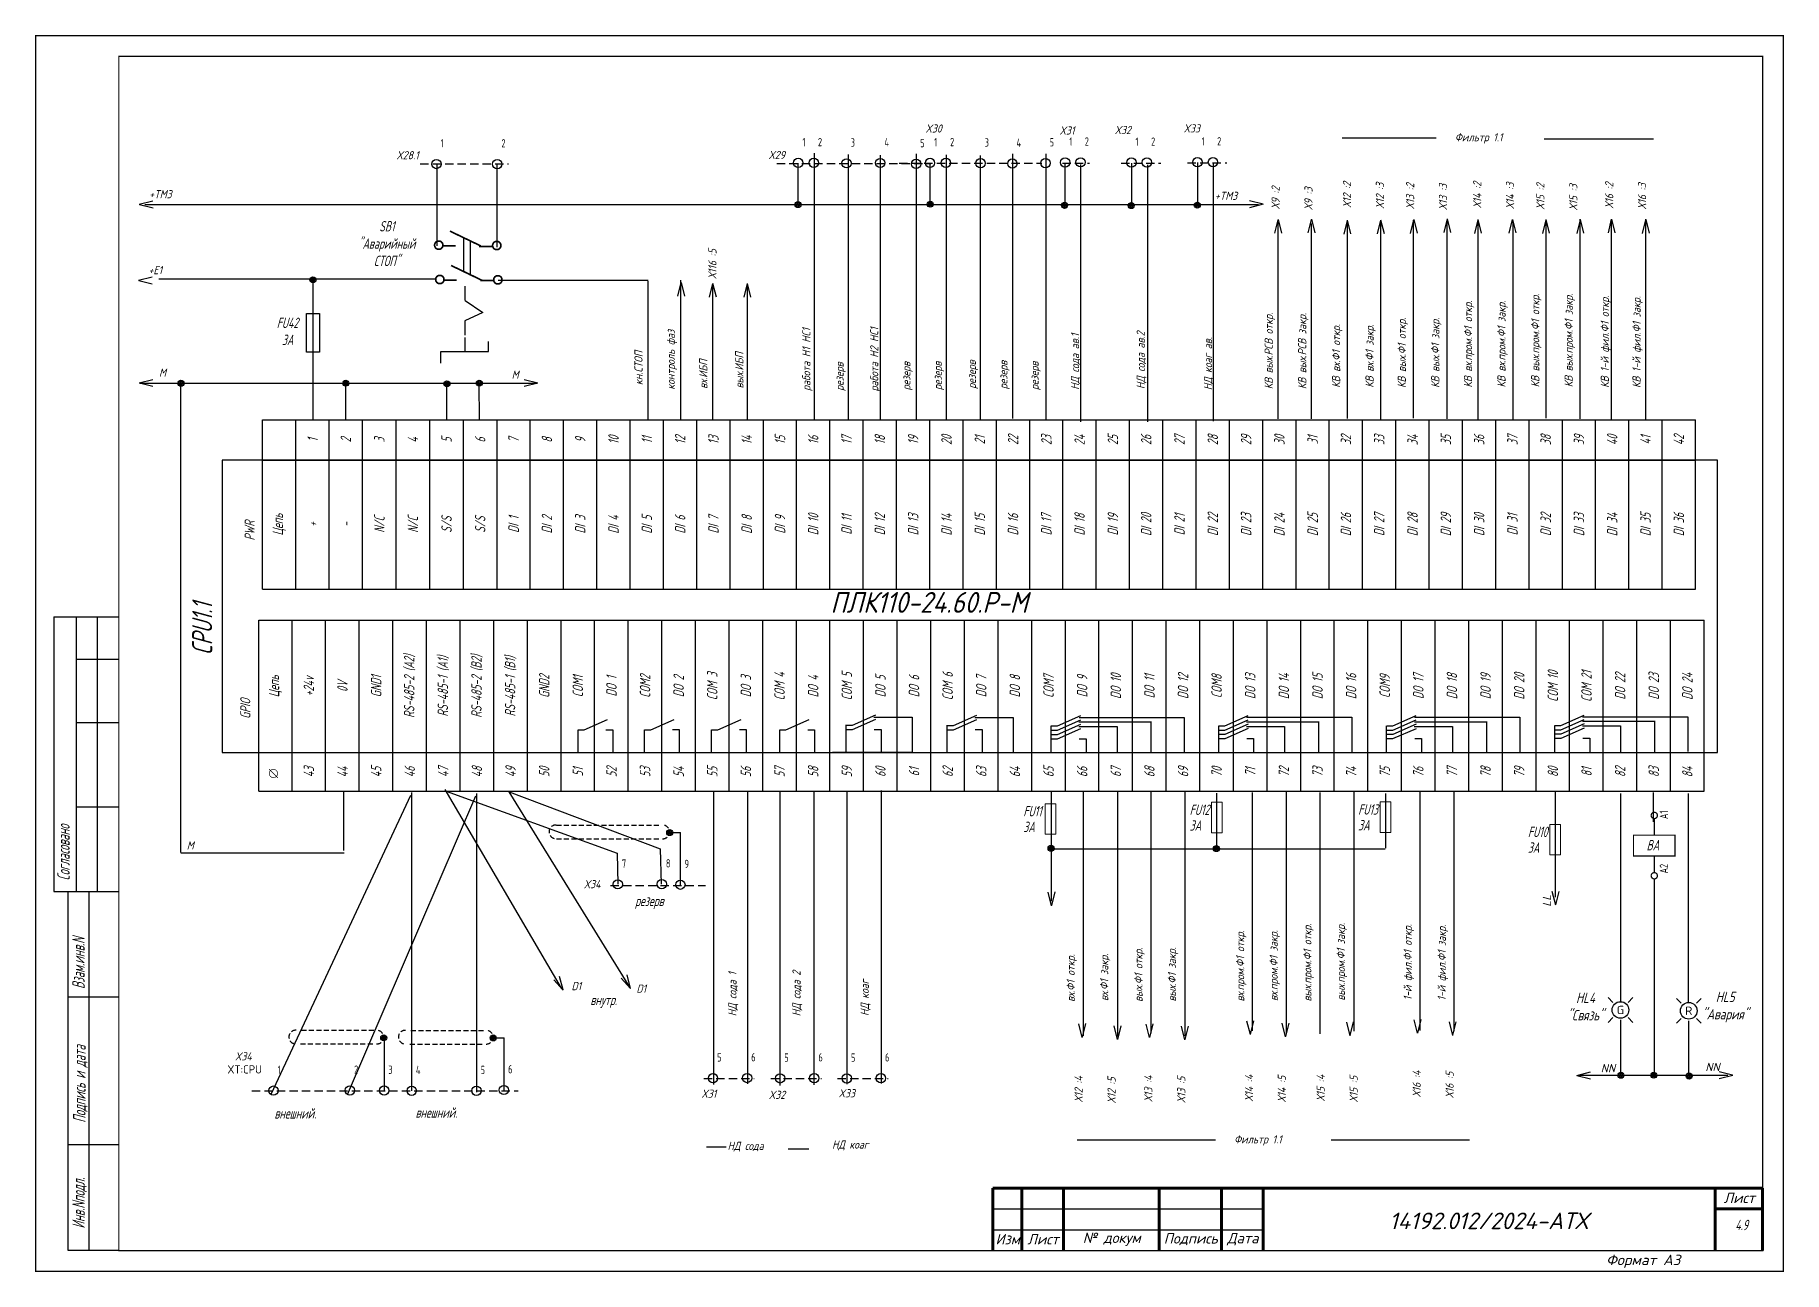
# Model space of a CAD drawing. Header units: millimetres. Extents: x 1510 to 10524, y 7125 to 13164.
# Drawn here: x 6523.6 to 6943.9, y 9980.5 to 10277.8 of the extents above; entities that cross this region are included whole.
import ezdxf
from ezdxf.enums import TextEntityAlignment as Align

# ---------------------------------------------------------------- set-up
doc = ezdxf.new("R2010")
doc.units = ezdxf.units.MM
doc.header["$LTSCALE"] = 4
doc.set_wipeout_variables(frame=1)
doc.linetypes.add('DASHED', pattern=[0.75, 0.5, -0.25])
doc.linetypes.add('SolidLine', pattern=[0])
for name, color, linetype in [("Contact's", 104, 'Continuous'), ('G', 5, 'Continuous'), ('LOC', 8, 'Continuous'), ('MISC', 2, 'Continuous'), ('RED_2.5mm^2', 1, 'Continuous'), ('SYMS', 7, 'Continuous'), ('TAGS', 51, 'Continuous'), ('Вспомогательная', 1, 'Continuous'), ('Текст', 2, 'Continuous')]:
    doc.layers.add(name, color=color, linetype=linetype)
for name, color, linetype, lineweight in [('RAMKA', 7, 'Continuous', 25), ('SHTAMP', 7, 'SolidLine', 25), ('Основеая', 5, 'Continuous', 60), ('СХЕМА', 7, 'Continuous', 25)]:
    doc.layers.add(name, color=color, linetype=linetype, lineweight=lineweight)
doc.styles.add('COTES', font='cs_gost2304.shx', dxfattribs={"width": 0.75, "oblique": 15})
doc.styles.add('ISOCPEUR', font='isocpeui.ttf')
doc.styles.add('ISOCPEUR25.10.00', font='isocpeur.ttf', dxfattribs={"height": 2.5})
doc.styles.add('Simplex00.10.00', font='simplex.shx')
doc.styles.add('Simplex25.085.00', font='simplex.shx', dxfattribs={"width": 0.85, "oblique": 15, "height": 2.5})
doc.styles.add('Simplex25.085.15', font='', dxfattribs={"width": 0.85, "oblique": 15, "height": 2.5})
doc.styles.add('Tah25.10.00', font='tahoma.ttf', dxfattribs={"height": 2.5})
doc.styles.add('WD', font='romans.shx')
doc.styles.add('ГОСТ', font='isocpeur.ttf', dxfattribs={"oblique": 15})
doc.styles.add('Стиль мой-1', font='', dxfattribs={"width": 0.85, "oblique": 15, "height": 2.5})
doc.styles.get('Simplex25.085.15').set_extended_font_data('GOST type A')
doc.styles.get('Стиль мой-1').set_extended_font_data('GOST type A')
doc.linetypes.add('Modbus_LINE', pattern='A,7.5,-4,["Modbus",Standard,S=2.5,R=0,X=-1.5,Y=-1.25],-15', length=26.5)

msp = doc.modelspace()

# ---------------------------------------------------------------- texts
at = {"style": 'Simplex25.085.15', "oblique": 15}
for s, height, width, p in [('X30', 1.961, 1.083459, (6737.55, 10254.38)), ('X31', 1.961, 1.083459, (6769.76, 10253.9)), ('X32', 1.961, 1.083459, (6783, 10254.01)), ('X33', 1.961, 1.083459, (6799.57, 10254.4)), ('Фильтр 1.1', 1.961, 1.083459, (6864.77, 10252.28)), ('X28.1', 1.961, 1.083459, (6610.41, 10247.96)), ('X29', 1.961, 1.083459, (6699.81, 10248.02)), ('+TM3', 1.961, 1.083459, (6551.02, 10238.59)), ('+TM3', 1.961, 1.083459, (6807.08, 10238.19)), ('+E1', 1.961, 1.083459, (6550.86, 10220.34)), ('FU42', 2.5, 0.85, (6581.65, 10207.4)), ('M', 1.96, 1.083459, (6553.38, 10195.72)), ('M', 1.96, 1.083459, (6638.1, 10195.19)), ('FU11', 2.5, 0.85, (6761.06, 10090.04)), ('FU12', 2.5, 0.85, (6801.03, 10090.38)), ('FU13', 2.5, 0.85, (6841.53, 10090.46)), ('3А', 2.5, 0.85, (6761.04, 10086.25)), ('3А', 2.5, 0.85, (6801.01, 10086.6)), ('3А', 2.5, 0.85, (6841.51, 10086.68)), ('FU10', 2.5, 0.85, (6882.31, 10085.06)), ('M', 1.96, 1.083459, (6560.04, 10082.07)), ('3А', 2.5, 0.85, (6882.29, 10081.28)), ('BA', 2.5, 0.85, (6910.83, 10081.87)), ('X34', 1.961, 1.083459, (6655.43, 10072.76)), ('резерв', 2.5, 0.85, (6667.77, 10068.47)), ('D1', 1.961, 1.083459, (6652.48, 10048.27)), ('D1', 1.961, 1.083459, (6668.09, 10047.67)), ('внутр.', 2.5, 0.85, (6657.01, 10044.67)), ('X34', 1.961, 1.083459, (6571.61, 10031.4)), ('X31', 1.961, 1.083459, (6683.68, 10022.41)), ('X33', 1.961, 1.083459, (6716.67, 10022.52)), ('внешний.', 2.5, 0.85, (6615, 10017.6)), ('X32', 1.961, 1.083459, (6699.9, 10022.14)), ('внешний.', 2.5, 0.85, (6581.1, 10017.41)), ('НД сода', 1.961, 1.083459, (6690, 10009.88)), ('НД коаг', 1.961, 1.083459, (6715.12, 10010.19)), ('Фильтр 1.1', 1.961, 1.083459, (6811.72, 10011.44))]:
    msp.add_text(s, height=height, dxfattribs=dict(at, width=width)).set_placement(p)
at = {"color": 3, "style": 'Simplex25.085.15', "oblique": 15, "width": 1.083459}
for s, p in [('Х12 :2', (6839.82, 10236.35)), ('Х14 :2', (6871.11, 10236.26)), ('Х16 :2', (6902.83, 10236.17)), ('Х9 :2', (6822.66, 10236.01)), ('Х9 :3', (6830.57, 10235.8)), ('Х12 :3', (6847.73, 10236.13)), ('Х13 :2', (6855, 10236.02)), ('Х13 :3', (6862.91, 10235.8)), ('Х14 :3', (6879.02, 10236.04)), ('Х15 :2', (6886.29, 10235.93)), ('Х15 :3', (6894.2, 10235.71)), ('Х16 :3', (6910.74, 10235.95)), ('Х16 :4', (6856.57, 10022.58)), ('Х16 :5', (6864.48, 10022.36)), ('Х12 :4', (6775.32, 10021.34)), ('Х12 :5', (6783.24, 10021.12)), ('Х13 :4', (6792.09, 10021.45)), ('Х13 :5', (6800, 10021.23)), ('Х14 :4', (6816.26, 10021.55)), ('Х14 :5', (6824.17, 10021.34)), ('Х15 :4', (6833.51, 10021.58)), ('Х15 :5', (6841.42, 10021.36))]:
    msp.add_text(s, height=1.961, rotation=90, dxfattribs=at).set_placement(p)
at = {"style": 'Simplex25.085.15', "oblique": 15}
for s, height, width, p in [('Х116 :5', 1.961, 1.083459, (6687.34, 10219.23)), ('КВ вх.пром.Ф1 откр.', 1.9613, 1.083459, (6868.91, 10193.08)), ('КВ вх.пром.Ф1 закр.', 1.9613, 1.083459, (6876.94, 10193.11)), ('КВ вых.пром.Ф1 откр.', 1.9613, 1.083459, (6885.05, 10193.15)), ('КВ вых.пром.Ф1 закр.', 1.9613, 1.083459, (6893.09, 10193.17)), ('КВ 1-й фил.Ф1 откр.', 1.9613, 1.083459, (6901.78, 10193.03)), ('КВ 1-й фил.Ф1 закр.', 1.9613, 1.083459, (6909.4, 10192.99)), ('КВ вых.РСВ откр.', 1.9613, 1.083459, (6821.02, 10192.69)), ('КВ вых.РСВ закр.', 1.9613, 1.083459, (6829.06, 10192.72)), ('КВ вых.Ф1 откр.', 1.9613, 1.083459, (6852.99, 10192.99)), ('КВ вых.Ф1 закр.', 1.9613, 1.083459, (6861.03, 10193.02)), ('контроль фаз', 1.9613, 1.083459, (6677.32, 10192.58)), ('работа Н1 НС1', 1.9613, 1.083459, (6709.89, 10192.28)), ('работа Н2 НС1', 1.9613, 1.083459, (6726.21, 10192.15)), ('НД сода ав.1', 1.9613, 1.083459, (6774.47, 10192.55)), ('НД сода ав.2', 1.9613, 1.083459, (6790.26, 10192.73)), ('НД коаг ав.', 1.9613, 1.083459, (6806.42, 10192.46)), ('КВ вх.Ф1 откр.', 1.9613, 1.083459, (6837.21, 10193.03)), ('КВ вх.Ф1 закр.', 1.9613, 1.083459, (6845.24, 10193.06)), ('кн.СТОП', 1.961, 1.083459, (6669.57, 10193.7)), ('вых.ИБП', 1.961, 1.083459, (6693.79, 10192.9)), ('вх.ИБП', 1.961, 1.083459, (6685.14, 10192.78)), ('резерв', 1.961, 1.083459, (6717.88, 10192.3)), ('резерв', 1.961, 1.083459, (6733.93, 10192.42)), ('резерв', 1.961, 1.083459, (6741.47, 10192.49)), ('резерв', 1.961, 1.083459, (6749.67, 10192.79)), ('резерв', 1.961, 1.083459, (6757.25, 10192.69)), ('резерв', 1.961, 1.083459, (6764.73, 10192.49)), ('PWR', 2.415, 0.879985, (6576.35, 10156.34)), ('CPU1.1', 4.83, 0.879985, (6566.16, 10128.73)), ('GPIO', 2.415, 0.879985, (6575.3, 10113.47)), ('вх.пром.Ф1 откр.', 1.9613, 1.083459, (6814.15, 10045.55)), ('вх.пром.Ф1 закр.', 1.9613, 1.083459, (6822.19, 10045.66)), ('вых.пром.Ф1 откр.', 1.9613, 1.083459, (6830.3, 10045.55)), ('вых.пром.Ф1 закр.', 1.9613, 1.083459, (6838.34, 10045.77)), ('1-й фил.Ф1 откр.', 1.9613, 1.083459, (6854.41, 10045.82)), ('1-й фил.Ф1 закр.', 1.9613, 1.083459, (6862.6, 10045.75)), ('вых.Ф1 откр.', 1.9613, 1.083459, (6789.71, 10045.44)), ('вых.Ф1 закр.', 1.9613, 1.083459, (6797.75, 10045.55)), ('вх.Ф1 откр.', 1.9613, 1.083459, (6773.43, 10045.44)), ('вх.Ф1 закр.', 1.9613, 1.083459, (6781.47, 10045.66)), ('НД сода 1', 1.961, 1.083459, (6692.14, 10041.99)), ('НД сода 2', 1.961, 1.083459, (6707.53, 10041.99)), ('НД коаг', 1.961, 1.083459, (6723.94, 10042.06))]:
    msp.add_text(s, height=height, rotation=90, dxfattribs=dict(at, width=width)).set_placement(p)
at = {"color": 7, "style": 'Simplex25.085.15', "oblique": 15, "width": 1.083459}
msp.add_text('ПЛК110-24.60.Р-М', height=5, dxfattribs=at).set_placement((6714.72, 10138.97))
at = {"insert": (6608.12, 10222.28), "char_height": 2.5, "width": 6.6544, "attachment_point": 8, "style": 'Simplex25.085.15'}
msp.add_mtext('SB1\\P"Аварийный СТОП"', dxfattribs=at)
at = {"color": 7, "lineweight": 25, "insert": (6932.14, 9993.09), "char_height": 2.5, "attachment_point": 1, "style": 'Стиль мой-1'}
msp.add_mtext_dynamic_manual_height_columns('4.9', width=5.3031, gutter_width=12.5, heights=[0], dxfattribs=at)
at = {"layer": 'SHTAMP', "color": 0, "style": 'ISOCPEUR'}
msp.add_text('14192.012/2024-АТХ', height=4, dxfattribs=at).set_placement((6872.86, 9990.83), align=Align.CENTER)
at = {"layer": 'SYMS', "linetype": 'Continuous', "ltscale": 0.2, "style": 'ГОСТ', "oblique": 15}
msp.add_text('LL', height=2, rotation=90, dxfattribs=at).set_placement((6887.89, 10068.32))
for p in [(6899.83, 10028.53), (6924.95, 10028.81)]:
    msp.add_text('NN', height=2, dxfattribs=at).set_placement(p)
at = {"layer": 'SYMS', "linetype": 'Continuous', "char_height": 2.5}
for s, insert, width, attachment_point in [('{\\fGOST type A|b0|i0|c0|p34;\\Q15;\\W0.85;\\C7;3\\fGOST type A|b0|i0|c204|p34;А}', (6582.9, 10205.81), 8.7482, 1), ('{\\Fsimplex|c0;\\Q15;\\W0.75;\\C0;HL4\\Fsimplex|c204;\\P\\Fsimplex|c0;"\\Fsimplex|c204;Связь\\Fsimplex|c0;"}', (6896.17, 10047.68), 7.0259, 2), ('{\\Fsimplex|c0;\\Q15;\\W0.75;\\C0;HL5\\Fsimplex|c204;\\P\\Fsimplex|c0;"\\Fsimplex|c204;Авария\\Fsimplex|c0;"}', (6929.73, 10047.9), 7.0259, 2)]:
    msp.add_mtext(s, dxfattribs=dict(at, insert=insert, width=width, attachment_point=attachment_point))

# ---------------------------------------------------------------- blocks, each defined once
blk = doc.blocks.new('Формат А3')
at = {"color": 0, "linetype": 'Continuous', "const_width": 0.3}
for points in [[(-420, 297), (0, 297), (0, 0), (-420, 0)], [(-400, 5), (-400, 292), (-5, 292), (-5, 5)]]:
    blk.add_lwpolyline(points, close=True, dxfattribs=at)
at = {"color": 0, "linetype": 'Continuous', "style": 'Simplex00.10.00', "oblique": 15}
blk.add_text('Формат А3', height=2.5, dxfattribs=at).set_placement((-33.67, 2.75), align=Align.MIDDLE_CENTER)
blk = doc.blocks.new('A$C73A268AF')
at = {"lineweight": 30}
for p, q in [((4.57, 157.46), (20.05, 157.46)), ((4.57, 157.46), (4.57, 91.46)), ((9.89, 157.46), (9.89, 91.46)), ((14.97, 157.46), (14.97, 91.46)), ((9.89, 147.31), (20.05, 147.31)), ((9.89, 132.08), (20.05, 132.08)), ((9.89, 111.77), (20.05, 111.77)), ((4.57, 91.46), (20.05, 91.46)), ((7.96, 5.15), (7.96, 91.46)), ((13.04, 5.15), (13.04, 91.46)), ((20.15, 66.08), (7.96, 66.08)), ((20.15, 30.54), (7.96, 30.54))]:
    blk.add_line(p, q, dxfattribs=at)
blk.add_lwpolyline([(20.15, 5.15), (7.96, 5.15)], dxfattribs=at)
at = {"layer": 'Вспомогательная', "color": 7}
for p, q in [((230.15, 15.15), (295.15, 15.15)), ((230.15, 10.15), (295.15, 10.15)), ((230.15, 5.15), (295.15, 5.15))]:
    blk.add_line(p, q, dxfattribs=at)
at = {"layer": 'Основеая', "color": 7}
for p, q in [((230.15, 20.15), (230.15, 5.15)), ((415.15, 20.15), (230.15, 20.15)), ((237.15, 20.15), (237.15, 5.15)), ((247.15, 20.15), (247.15, 5.15)), ((270.15, 20.15), (270.15, 5.15)), ((285.15, 20.15), (285.15, 5.15)), ((295.15, 20.15), (295.15, 5.15)), ((403.72, 20.15), (403.72, 5.15)), ((415.15, 20.15), (415.15, 5.15)), ((403.72, 15.15), (415.15, 15.15))]:
    blk.add_line(p, q, dxfattribs=at)
blk.add_blockref('Формат А3', (420.15, 0.15))
at = {"layer": 'RAMKA', "style": 'COTES', "oblique": 15, "width": 0.75}
for s, p in [('Согласовано', (8.35, 94.1)), ('Взам.инв.N', (11.94, 68.02)), ('Подпись и дата', (12.17, 35.86)), ('Инв.Nподл.', (11.97, 10.43))]:
    blk.add_text(s, height=3, rotation=90, dxfattribs=at).set_placement(p)
at = {"layer": 'Текст', "color": 7, "char_height": 2.5, "style": 'ГОСТ'}
for s, insert, width, attachment_point in [('{\\fISOCPEUR|b0|i0|c204|p34;Лист}', (413.32, 17.81), 11.4585, 6), ('{\\fISOCPEUR|b0|i0|c204|p34;Изм}', (233.75, 7.88), 7, 5), ('{\\fISOCPEUR|b0|i0|c204|p34;Лист}', (242.25, 7.88), 10, 5), ('{\\fISOCPEUR|b0|i0|c204|p34;№ докум}', (258.75, 7.88), 23, 5), ('{\\fISOCPEUR|b0|i0|c204|p34;Подпись}', (277.75, 7.88), 15, 5), ('{\\fISOCPEUR|b0|i0|c204|p34;Дата}', (290.25, 7.88), 10, 5)]:
    blk.add_mtext(s, dxfattribs=dict(at, insert=insert, width=width, attachment_point=attachment_point))
blk = doc.blocks.new('*T196')
at = {"color": 0, "linetype": 'ByBlock', "lineweight": -2, "ltscale": 0.2, "transparency": 16777216}
for p, q in [((0, 0), (0, 41.14)), ((0, 41.14), (347.34, 41.14)), ((8, 0), (8, 41.14)), ((16.08, 0), (16.08, 41.14)), ((24.16, 0), (24.16, 41.14)), ((32.24, 0), (32.24, 41.14)), ((40.32, 0), (40.32, 41.14)), ((48.4, 0), (48.4, 41.14)), ((56.48, 0), (56.48, 41.14)), ((64.56, 0), (64.56, 41.14)), ((72.64, 0), (72.64, 41.14)), ((80.72, 0), (80.72, 41.14)), ((88.8, 0), (88.8, 41.14)), ((96.87, 0), (96.87, 41.14)), ((104.95, 0), (104.95, 41.14)), ((113.03, 0), (113.03, 41.14)), ((121.11, 0), (121.11, 41.14)), ((129.19, 0), (129.19, 41.14)), ((137.27, 0), (137.27, 41.14)), ((145.35, 0), (145.35, 41.14)), ((153.43, 0), (153.43, 41.14)), ((161.51, 0), (161.51, 41.14)), ((169.59, 0), (169.59, 41.14)), ((177.67, 0), (177.67, 41.14)), ((185.75, 0), (185.75, 41.14)), ((193.83, 0), (193.83, 41.14)), ((201.91, 0), (201.91, 41.14)), ((209.99, 0), (209.99, 41.14)), ((218.07, 0), (218.07, 41.14)), ((226.15, 0), (226.15, 41.14)), ((234.23, 0), (234.23, 41.14)), ((242.31, 0), (242.31, 41.14)), ((250.39, 0), (250.39, 41.14)), ((258.47, 0), (258.47, 41.14)), ((266.54, 0), (266.54, 41.14)), ((274.62, 0), (274.62, 41.14)), ((282.7, 0), (282.7, 41.14)), ((290.78, 0), (290.78, 41.14)), ((298.86, 0), (298.86, 41.14)), ((306.94, 0), (306.94, 41.14)), ((315.02, 0), (315.02, 41.14)), ((323.1, 0), (323.1, 41.14)), ((331.18, 0), (331.18, 41.14)), ((339.26, 0), (339.26, 41.14)), ((347.34, 0), (347.34, 41.14)), ((0, 9.29), (347.34, 9.29))]:
    blk.add_line(p, q, dxfattribs=at)
at = {"color": 0, "lineweight": -2, "ltscale": 0.2, "transparency": 16777216}
blk.add_line((0, 0), (347.34, 0), dxfattribs=at)
at = {"color": 0, "linetype": 'Continuous', "lineweight": -2, "ltscale": 0.2, "transparency": 16777216, "char_height": 2.5, "attachment_point": 5, "rotation": 90, "style": 'Simplex25.085.15'}
for s, insert, width in [('RS-485-2 (A2)', (36.28, 25.21), 28.8496), ('RS-485-1 (A1)', (44.36, 25.21), 28.8496), ('RS-485-2 (B2)', (52.44, 25.21), 28.8496), ('RS-485-1 (B1)', (60.52, 25.21), 28.8496), ('Цепь', (4, 25.21), 28.8496), ('+24v', (12.04, 25.21), 28.8496), ('0V', (20.12, 25.21), 28.8496), ('GND1', (28.2, 25.21), 28.8496), ('GND2', (68.6, 25.21), 28.8496), ('COM1', (76.68, 25.21), 28.8496), ('DO 1', (84.76, 25.21), 28.8496), ('COM2', (92.83, 25.21), 28.8496), ('DO 2', (100.91, 25.21), 28.8496), ('COM 3', (108.99, 25.21), 28.8496), ('DO 3', (117.07, 25.21), 28.8496), ('COM 4', (125.15, 25.21), 28.8496), ('DO 4', (133.23, 25.21), 28.8496), ('COM 5', (141.31, 25.21), 28.8496), ('DO 5', (149.39, 25.21), 28.8496), ('DO 6', (157.47, 25.21), 28.8496), ('COM 6', (165.55, 25.21), 28.8496), ('DO 7', (173.63, 25.21), 28.8496), ('DO 8', (181.71, 25.21), 28.8496), ('COM7', (189.79, 25.21), 28.8496), ('DO 9', (197.87, 25.21), 28.8496), ('DO 10', (205.95, 25.21), 28.8496), ('DO 11', (214.03, 25.21), 28.8496), ('DO 12', (222.11, 25.21), 28.8496), ('COM8', (230.19, 25.21), 28.8496), ('DO 13', (238.27, 25.21), 28.8496), ('DO 14', (246.35, 25.21), 28.8496), ('DO 15', (254.43, 25.21), 28.8496), ('DO 16', (262.5, 25.21), 28.8496), ('COM9', (270.58, 25.21), 28.8496), ('DO 17', (278.66, 25.21), 28.8496), ('DO 18', (286.74, 25.21), 28.8496), ('DO 19', (294.82, 25.21), 28.8496), ('DO 20', (302.9, 25.21), 28.8496), ('COM 10', (310.98, 25.21), 28.8496), ('COM 21', (319.06, 25.21), 28.8496), ('DO 22', (327.14, 25.21), 28.8496), ('DO 23', (335.22, 25.21), 28.8496), ('DO 24', (343.3, 25.21), 28.8496), ('43', (12.04, 4.64), 6.286), ('44', (20.12, 4.64), 6.286), ('45', (28.2, 4.64), 6.286), ('46', (36.28, 4.64), 6.286), ('47', (44.36, 4.64), 6.286), ('48', (52.44, 4.64), 6.286), ('49', (60.52, 4.64), 6.286), ('50', (68.6, 4.64), 6.286), ('51', (76.68, 4.64), 6.286), ('52', (84.76, 4.64), 6.286), ('53', (92.83, 4.64), 6.286), ('54', (100.91, 4.64), 6.286), ('55', (108.99, 4.64), 6.286), ('56', (117.07, 4.64), 6.286), ('57', (125.15, 4.64), 6.286), ('58', (133.23, 4.64), 6.286), ('59', (141.31, 4.64), 6.286), ('60', (149.39, 4.64), 6.286), ('61', (157.47, 4.64), 6.286), ('62', (165.55, 4.64), 6.286), ('63', (173.63, 4.64), 6.286), ('64', (181.71, 4.64), 6.286), ('65', (189.79, 4.64), 6.286), ('66', (197.87, 4.64), 6.286), ('67', (205.95, 4.64), 6.286), ('68', (214.03, 4.64), 6.286), ('69', (222.11, 4.64), 6.286), ('70', (230.19, 4.64), 6.286), ('71', (238.27, 4.64), 6.286), ('72', (246.35, 4.64), 6.286), ('73', (254.43, 4.64), 6.286), ('74', (262.5, 4.64), 6.286), ('75', (270.58, 4.64), 6.286), ('76', (278.66, 4.64), 6.286), ('77', (286.74, 4.64), 6.286), ('78', (294.82, 4.64), 6.286), ('79', (302.9, 4.64), 6.286), ('80', (310.98, 4.64), 6.286), ('81', (319.06, 4.64), 6.286), ('82', (327.14, 4.64), 6.286), ('83', (335.22, 4.64), 6.286), ('84', (343.3, 4.64), 6.286)]:
    blk.add_mtext(s, dxfattribs=dict(at, insert=insert, width=width))
blk = doc.blocks.new('Клеммное соединение')
at = {"linetype": 'Continuous'}
blk.add_wipeout([(0, -1), (-0.44, -0.9), (-0.6, -0.8), (-0.71, -0.7), (-0.8, -0.6), (-0.87, -0.5), (-0.92, -0.4), (-0.95, -0.3), (-0.98, -0.2), (-0.99, -0.1), (-0.99, 0), (-0.99, 0.1), (-0.98, 0.2), (-0.95, 0.3), (-0.92, 0.4), (-0.87, 0.5), (-0.8, 0.6), (-0.71, 0.7), (-0.6, 0.8), (-0.44, 0.9), (0, 1), (0.44, 0.9), (0.6, 0.8), (0.71, 0.7), (0.8, 0.6), (0.87, 0.5), (0.92, 0.4), (0.95, 0.3), (0.98, 0.2), (0.99, 0.1), (1, 0), (0.99, -0.1), (0.98, -0.2), (0.95, -0.3), (0.92, -0.4), (0.87, -0.5), (0.8, -0.6), (0.71, -0.7), (0.6, -0.8), (0.44, -0.9)], dxfattribs=at)
at = {"color": 0, "linetype": 'Continuous', "lineweight": -2, "const_width": 0.15}
blk.add_lwpolyline([(-1.06, -1.06), (1.06, 1.06)], dxfattribs=at)
blk.add_lwpolyline([(-1, 0, 1), (1, 0, 1)], format="xyb", close=True, dxfattribs=at)
blk = doc.blocks.new('*T197')
at = {"color": 0, "linetype": 'ByBlock', "lineweight": -2, "ltscale": 0.2, "transparency": 16777216}
for p, q in [((0, 0), (0, 40.67)), ((0, 40.67), (344.32, 40.67)), ((8, 0), (8, 40.67)), ((16, 0), (16, 40.67)), ((24, 0), (24, 40.67)), ((32.08, 0), (32.08, 40.67)), ((40.16, 0), (40.16, 40.67)), ((48.24, 0), (48.24, 40.67)), ((56.32, 0), (56.32, 40.67)), ((64.32, 0), (64.32, 40.67)), ((72.32, 0), (72.32, 40.67)), ((80.32, 0), (80.32, 40.67)), ((88.32, 0), (88.32, 40.67)), ((96.32, 0), (96.32, 40.67)), ((104.32, 0), (104.32, 40.67)), ((112.32, 0), (112.32, 40.67)), ((120.32, 0), (120.32, 40.67)), ((128.32, 0), (128.32, 40.67)), ((136.32, 0), (136.32, 40.67)), ((144.32, 0), (144.32, 40.67)), ((152.32, 0), (152.32, 40.67)), ((160.32, 0), (160.32, 40.67)), ((168.32, 0), (168.32, 40.67)), ((176.32, 0), (176.32, 40.67)), ((184.32, 0), (184.32, 40.67)), ((192.32, 0), (192.32, 40.67)), ((200.32, 0), (200.32, 40.67)), ((208.32, 0), (208.32, 40.67)), ((216.32, 0), (216.32, 40.67)), ((224.32, 0), (224.32, 40.67)), ((232.32, 0), (232.32, 40.67)), ((240.32, 0), (240.32, 40.67)), ((248.32, 0), (248.32, 40.67)), ((256.32, 0), (256.32, 40.67)), ((264.32, 0), (264.32, 40.67)), ((272.32, 0), (272.32, 40.67)), ((280.32, 0), (280.32, 40.67)), ((288.32, 0), (288.32, 40.67)), ((296.32, 0), (296.32, 40.67)), ((304.32, 0), (304.32, 40.67)), ((312.32, 0), (312.32, 40.67)), ((320.32, 0), (320.32, 40.67)), ((328.32, 0), (328.32, 40.67)), ((336.32, 0), (336.32, 40.67)), ((344.32, 0), (344.32, 40.67)), ((0, 31), (344.32, 31))]:
    blk.add_line(p, q, dxfattribs=at)
at = {"color": 0, "lineweight": -2, "ltscale": 0.2, "transparency": 16777216}
blk.add_line((0, 0), (344.32, 0), dxfattribs=at)
at = {"color": 0, "linetype": 'Continuous', "lineweight": -2, "ltscale": 0.2, "transparency": 16777216, "char_height": 2.5, "attachment_point": 5, "rotation": 90, "style": 'Simplex25.085.15'}
for s, insert, width in [('1', (12, 35.83), 6.6745), ('2', (20, 35.83), 6.6745), ('3', (28.04, 35.83), 6.6745), ('4', (36.12, 35.83), 6.6745), ('5', (44.2, 35.83), 6.6745), ('6', (52.28, 35.83), 6.6745), ('7', (60.32, 35.83), 6.6745), ('8', (68.32, 35.83), 6.6745), ('9', (76.32, 35.83), 6.6745), ('10', (84.32, 35.83), 6.6745), ('11', (92.32, 35.83), 6.6745), ('12', (100.32, 35.83), 6.6745), ('13', (108.32, 35.83), 6.6745), ('14', (116.32, 35.83), 6.6745), ('15', (124.32, 35.83), 6.6745), ('16', (132.32, 35.83), 6.6745), ('17', (140.32, 35.83), 6.6745), ('18', (148.32, 35.83), 6.6745), ('19', (156.32, 35.83), 6.6745), ('20', (164.32, 35.83), 6.6745), ('21', (172.32, 35.83), 6.6745), ('22', (180.32, 35.83), 6.6745), ('23', (188.32, 35.83), 6.6745), ('24', (196.32, 35.83), 6.6745), ('25', (204.32, 35.83), 6.6745), ('26', (212.32, 35.83), 6.6745), ('27', (220.32, 35.83), 6.6745), ('28', (228.32, 35.83), 6.6745), ('29', (236.32, 35.83), 6.6745), ('30', (244.32, 35.83), 6.6745), ('31', (252.32, 35.83), 6.6745), ('32', (260.32, 35.83), 6.6745), ('33', (268.32, 35.83), 6.6745), ('34', (276.32, 35.83), 6.6745), ('35', (284.32, 35.83), 6.6745), ('36', (292.32, 35.83), 6.6745), ('37', (300.32, 35.83), 6.6745), ('38', (308.32, 35.83), 6.6745), ('39', (316.32, 35.83), 6.6745), ('40', (324.32, 35.83), 6.6745), ('41', (332.32, 35.83), 6.6745), ('42', (340.32, 35.83), 6.6745), ('Цепь', (4, 15.5), 27.9958), ('N/C', (28.04, 15.5), 27.9958), ('N/C', (36.12, 15.5), 27.9958), ('S/S', (44.2, 15.5), 27.9958), ('S/S', (52.28, 15.5), 27.9958), ('DI 1', (60.32, 15.5), 27.9958), ('DI 2', (68.32, 15.5), 27.9958), ('DI 3', (76.32, 15.5), 27.9958), ('DI 4', (84.32, 15.5), 27.9958), ('DI 5', (92.32, 15.5), 27.9958), ('DI 6', (100.32, 15.5), 27.9958), ('DI 7', (108.32, 15.5), 27.9958), ('DI 8', (116.32, 15.5), 27.9958), ('DI 9', (124.32, 15.5), 27.9958), ('DI 10', (132.32, 15.5), 27.9958), ('DI 11', (140.32, 15.5), 27.9958), ('DI 12', (148.32, 15.5), 27.9958), ('DI 13', (156.32, 15.5), 27.9958), ('DI 14', (164.32, 15.5), 27.9958), ('DI 15', (172.32, 15.5), 27.9958), ('DI 16', (180.32, 15.5), 27.9958), ('DI 17', (188.32, 15.5), 27.9958), ('DI 18', (196.32, 15.5), 27.9958), ('DI 19', (204.32, 15.5), 27.9958), ('DI 20', (212.32, 15.5), 27.9958), ('DI 21', (220.32, 15.5), 27.9958), ('DI 22', (228.32, 15.5), 27.9958), ('DI 23', (236.32, 15.5), 27.9958), ('DI 24', (244.32, 15.5), 27.9958), ('DI 25', (252.32, 15.5), 27.9958), ('DI 26', (260.32, 15.5), 27.9958), ('DI 27', (268.32, 15.5), 27.9958), ('DI 28', (276.32, 15.5), 27.9958), ('DI 29', (284.32, 15.5), 27.9958), ('DI 30', (292.32, 15.5), 27.9958), ('DI 31', (300.32, 15.5), 27.9958), ('DI 32', (308.32, 15.5), 27.9958), ('DI 33', (316.32, 15.5), 27.9958), ('DI 34', (324.32, 15.5), 27.9958), ('DI 35', (332.32, 15.5), 27.9958), ('DI 36', (340.32, 15.5), 27.9958), ('+', (12, 15.5), 27.9958), ('-', (20, 15.5), 27.9958)]:
    blk.add_mtext(s, dxfattribs=dict(at, insert=insert, width=width))
blk = doc.blocks.new('WDDOT')
for radius in [0.72, 0.449, 0.223]:
    blk.add_circle((0, 0), radius)
blk = doc.blocks.new('VT0W02')
blk.add_circle((0, 0), 0.0699)
at = {"style": 'WD'}
for tag, p, width in [('INST', (0.062, 0.42), 0.7), ('LOC', (0.062, 0.25), 0.7), ('DESC1', (0.053, -0.385), 0.8)]:
    blk.add_attdef(tag, p, '', height=0.125, dxfattribs=dict(at, width=width))
at = {"style": 'WD', "flags": 1}
for tag, p, height in [('X4TERM01', (-0.07, 0), 0.0125), ('X4TERMDESC01', (-0.055, -0.023), 0.025), ('X2TERMDESC01', (-0.006, 0.029), 0.025), ('STRIPSEQ', (0, 0), 0.00125), ('X2TERM01', (0, 0.07), 0.0125), ('X1TERMDESC01', (0.039, -0.003), 0.025), ('X1TERM01', (0.07, 0), 0.0125), ('LINKTERM', (0, -0.002), 0.00125), ('X8TERM01', (0, -0.07), 0.0125), ('X8TERMDESC01', (0, -0.054), 0.025)]:
    blk.add_attdef(tag, p, '', height=height, dxfattribs=at)
at = {"linetype": 'Continuous', "style": 'WD'}
for tag, p, height, width, flags in [('WIRENO', (0.062, 0.094), 0.125, 0.8, 8), ('TAGSTRIP', (0.053, -0.229), 0.125, 0.9, 8), ('DESC2', (0.053, -0.541), 0.125, 0.8, 8), ('CAT', (0.213, -0.406), 0.109, 0.8, 1), ('DESC3', (0.053, -0.698), 0.125, 0.8, 8)]:
    blk.add_attdef(tag, p, '', height=height, dxfattribs=dict(at, width=width, flags=flags))
at = {"linetype": 'Continuous', "style": 'WD', "width": 0.8, "flags": 1}
blk.add_attdef('MFG', text='', height=0.109, dxfattribs=at).set_placement((0.088, -0.406), align=Align.RIGHT)
at = {"style": 'WD', "width": 0.7, "flags": 1}
blk.add_attdef('ASSYCODE', (0.062, -0.281), '', height=0.01, dxfattribs=at)
blk = doc.blocks.new('HLT1R')
for p, q in [((-0.115, 0.115), (-0.186, 0.186)), ((0.115, 0.115), (0.186, 0.186)), ((-0.115, -0.115), (-0.186, -0.186)), ((0.115, -0.115), (0.186, -0.186))]:
    blk.add_line(p, q)
blk.add_circle((0, 0), 0.125)
at = {"style": 'WD', "width": 0.7}
for tag, p in [('INST', (0.006, 0.528)), ('LOC', (0.006, 0.359))]:
    blk.add_attdef(tag, text='', height=0.125, dxfattribs=at).set_placement(p, align=Align.CENTER)
at = {"style": 'WD'}
blk.add_attdef('TAG1', text='', height=0.125, dxfattribs=at).set_placement((0, 0.202), align=Align.CENTER)
blk.add_attdef('COLOR', text='', height=0.125, dxfattribs=at).set_placement((0, 0), align=Align.MIDDLE)
at = {"style": 'WD', "flags": 1}
for tag, p in [('X4TERM01', (-0.125, 0)), ('X1TERM02', (0.125, 0))]:
    blk.add_attdef(tag, p, '', height=0.0125, dxfattribs=at)
at = {"linetype": 'Continuous', "style": 'WD', "flags": 9}
blk.add_attdef('ASSYCODE', text='', height=0.01, dxfattribs=at).set_placement((-0.003, 0.098), align=Align.CENTER)
at = {"style": 'WD', "flags": 9}
blk.add_attdef('FAMILY', text='', height=0.01, dxfattribs=at).set_placement((-0.005, 0.161), align=Align.CENTER)
at = {"linetype": 'Continuous', "style": 'WD', "flags": 1}
for tag, p in [('MFG', (0, 0.121)), ('CAT', (0, 0.14))]:
    blk.add_attdef(tag, text='', height=0.01, dxfattribs=at).set_placement(p, align=Align.MIDDLE)
at = {"style": 'WD'}
for tag, p, width in [('DESC1', (1.125, 0), 0.9), ('WDTAGALT', (1.125, -0.312), 0.7)]:
    blk.add_attdef(tag, p, '', height=0.125, dxfattribs=dict(at, width=width))
at = {"linetype": 'Continuous', "style": 'WD', "flags": 8}
blk.add_attdef('TERM01', text='', height=0.125, dxfattribs=at).set_placement((-0.175, -0.031), align=Align.TOP_RIGHT)
blk.add_attdef('TERM02', text='', height=0.125, dxfattribs=at).set_placement((0.175, -0.031), align=Align.TOP_LEFT)
at = {"style": 'WD', "width": 0.9}
blk.add_attdef('DESC2', text='', height=0.125, dxfattribs=at).set_placement((1.125, -0.031), align=Align.TOP_LEFT)
blk = doc.blocks.new('Coil')
at = {"color": 0, "linetype": 'Continuous', "lineweight": -2, "const_width": 0.3}
blk.add_lwpolyline([(5.5, -5), (10.5, -5), (10.5, 5), (5.5, 5)], close=True, dxfattribs=at)
for points in [[(0.75, -0.75, -1), (0.75, 0.75, -1)], [(15.25, -0.75, -1), (15.25, 0.75, -1)]]:
    blk.add_lwpolyline(points, format="xyb", close=True, dxfattribs=at)
for points in [[(5.5, 0), (1.5, 0)], [(10.5, 0), (14.5, 0)]]:
    blk.add_lwpolyline(points, dxfattribs=at)
at = {"color": 0, "linetype": 'Continuous', "lineweight": -2, "style": 'Simplex25.085.00', "oblique": 10, "width": 0.8, "flags": 4}
blk.add_attdef('ЭЛЕМЕНТ', text='', height=2.5, dxfattribs=at).set_placement((8, 7.5), align=Align.MIDDLE)
at = {"color": 0, "linetype": 'Continuous', "lineweight": 9, "style": 'ISOCPEUR25.10.00', "oblique": 10, "width": 0.85, "flags": 5}
blk.add_attdef('ТИП', text='', height=2.5, dxfattribs=at).set_placement((8, 7.5), align=Align.MIDDLE)
at = {"color": 0, "linetype": 'Continuous', "lineweight": 9, "style": 'Tah25.10.00', "width": 0.8, "flags": 8}
blk.add_attdef('ОБМОТКА', text='', height=2.5, dxfattribs=at).set_placement((8, 0), align=Align.MIDDLE)
at = {"layer": "Contact's", "linetype": 'Continuous', "lineweight": 9, "style": 'Simplex00.10.00', "width": 0.7, "flags": 8}
for tag, p in [('#(A1/L)', (0.75, -2.3)), ('#(A2/N)', (15.25, -2.3))]:
    blk.add_attdef(tag, text='', height=2, dxfattribs=at).set_placement(p, align=Align.MIDDLE)

# ---------------------------------------------------------------- linework, layer by layer
at = {"color": 7, "ltscale": 0.2}
for p, q in [((6860.3, 10253.04), (6837.7, 10253.04)), ((6886.26, 10252.86), (6912.53, 10252.86)), ((6655.54, 10110.82), (6661.15, 10113.3)), ((6671.52, 10110.88), (6677.13, 10113.36)), ((6687.62, 10110.88), (6693.23, 10113.36)), ((6704.03, 10110.85), (6709.64, 10113.33)), ((6720.03, 10110.93), (6725.65, 10113.41)), ((6720.04, 10111.97), (6725.65, 10114.45)), ((6725.16, 10113.88), (6734.35, 10113.88)), ((6734.35, 10113.88), (6734.35, 10105.43)), ((6744.31, 10111.92), (6749.93, 10114.4)), ((6744.31, 10110.87), (6749.92, 10113.36)), ((6749.43, 10113.83), (6758.62, 10113.83)), ((6758.62, 10113.83), (6758.62, 10105.38)), ((6769.24, 10110.74), (6774.85, 10113.22)), ((6769.25, 10111.78), (6774.86, 10114.26)), ((6774.44, 10112.76), (6791.72, 10112.76)), ((6774.46, 10113.84), (6799.71, 10113.84)), ((6791.72, 10112.83), (6791.72, 10105.3)), ((6799.71, 10113.82), (6799.71, 10105.47)), ((6809.5, 10110.78), (6815.12, 10113.26)), ((6809.51, 10111.82), (6815.12, 10114.3)), ((6814.7, 10112.8), (6831.99, 10112.8)), ((6814.73, 10113.88), (6839.98, 10113.88)), ((6831.99, 10112.87), (6831.99, 10105.34)), ((6839.98, 10113.86), (6839.98, 10105.51)), ((6849.87, 10110.77), (6855.48, 10113.26)), ((6849.88, 10111.82), (6855.49, 10114.3)), ((6855.06, 10112.8), (6872.35, 10112.8)), ((6855.09, 10113.87), (6880.34, 10113.87)), ((6872.35, 10112.87), (6872.35, 10105.34)), ((6880.34, 10113.86), (6880.34, 10105.51)), ((6890.25, 10110.88), (6895.86, 10113.36)), ((6890.26, 10111.92), (6895.87, 10114.4)), ((6895.45, 10112.9), (6912.73, 10112.9)), ((6895.47, 10113.98), (6920.72, 10113.98)), ((6912.73, 10112.97), (6912.73, 10105.44)), ((6920.72, 10113.96), (6920.72, 10105.61)), ((6654.06, 10105.37), (6654.06, 10110.82)), ((6654.06, 10110.82), (6655.54, 10110.82)), ((6660.77, 10110.84), (6662.42, 10110.84)), ((6662.42, 10110.84), (6662.42, 10105.4)), ((6670.03, 10105.44), (6670.03, 10110.88)), ((6670.03, 10110.88), (6671.52, 10110.88)), ((6676.75, 10110.91), (6678.4, 10110.91)), ((6678.4, 10110.91), (6678.4, 10105.47)), ((6686.13, 10105.44), (6686.13, 10110.88)), ((6686.13, 10110.88), (6687.62, 10110.88)), ((6692.85, 10110.91), (6694.5, 10110.91)), ((6694.5, 10110.91), (6694.5, 10105.47)), ((6702.54, 10105.41), (6702.54, 10110.85)), ((6702.54, 10110.85), (6704.03, 10110.85)), ((6709.26, 10110.88), (6710.91, 10110.88)), ((6710.91, 10110.88), (6710.91, 10105.43)), ((6718.51, 10105.48), (6718.51, 10112.01)), ((6718.55, 10111.97), (6720.04, 10111.97)), ((6718.55, 10110.93), (6720.03, 10110.93)), ((6725.26, 10110.95), (6726.91, 10110.95)), ((6726.91, 10110.95), (6726.91, 10105.51)), ((6742.78, 10105.43), (6742.78, 10111.96)), ((6742.82, 10110.87), (6744.31, 10110.87)), ((6742.83, 10111.92), (6744.31, 10111.92)), ((6749.53, 10110.9), (6751.19, 10110.9)), ((6751.19, 10110.9), (6751.19, 10105.46)), ((6767.74, 10105.3), (6767.74, 10111.78)), ((6767.75, 10110.74), (6769.24, 10110.74)), ((6767.76, 10111.78), (6769.25, 10111.78)), ((6767.78, 10108.69), (6769.26, 10108.69)), ((6767.79, 10109.73), (6769.27, 10109.73)), ((6769.26, 10108.69), (6774.88, 10111.17)), ((6769.27, 10109.73), (6774.88, 10112.21)), ((6774.39, 10111.64), (6783.58, 10111.64)), ((6774.49, 10108.71), (6776.14, 10108.71)), ((6776.14, 10108.71), (6776.14, 10105.36)), ((6783.58, 10111.64), (6783.58, 10105.41)), ((6808.01, 10105.34), (6808.01, 10111.82)), ((6808.02, 10110.78), (6809.5, 10110.78)), ((6808.03, 10111.82), (6809.51, 10111.82)), ((6808.04, 10108.73), (6809.53, 10108.73)), ((6808.05, 10109.77), (6809.54, 10109.77)), ((6809.53, 10108.73), (6815.14, 10111.21)), ((6809.54, 10109.77), (6815.15, 10112.25)), ((6814.66, 10111.68), (6823.85, 10111.68)), ((6814.76, 10108.75), (6816.41, 10108.75)), ((6816.41, 10108.75), (6816.41, 10105.4)), ((6823.85, 10111.68), (6823.85, 10105.45)), ((6848.37, 10105.34), (6848.37, 10111.82)), ((6848.38, 10110.77), (6849.87, 10110.77)), ((6848.39, 10111.82), (6849.88, 10111.82)), ((6848.41, 10109.77), (6849.9, 10109.77)), ((6848.41, 10108.72), (6849.89, 10108.72)), ((6849.89, 10108.72), (6855.51, 10111.2)), ((6849.9, 10109.77), (6855.51, 10112.25)), ((6855.02, 10111.67), (6864.21, 10111.67)), ((6855.12, 10108.75), (6856.77, 10108.75)), ((6856.77, 10108.75), (6856.77, 10105.39)), ((6864.21, 10111.67), (6864.21, 10105.45)), ((6888.75, 10105.44), (6888.75, 10111.92)), ((6888.77, 10111.92), (6890.26, 10111.92)), ((6888.77, 10110.88), (6890.25, 10110.88)), ((6888.79, 10108.82), (6890.28, 10108.82)), ((6888.8, 10109.87), (6890.28, 10109.87)), ((6890.28, 10109.87), (6895.9, 10112.35)), ((6890.28, 10108.82), (6895.89, 10111.3)), ((6895.4, 10111.78), (6904.59, 10111.78)), ((6895.51, 10108.85), (6897.16, 10108.85)), ((6897.16, 10108.85), (6897.16, 10105.5)), ((6904.59, 10111.78), (6904.59, 10105.55)), ((6734.35, 10105.43), (6715.23, 10105.43)), ((6807.24, 10012.19), (6773.99, 10012.19)), ((6868.28, 10012.2), (6835.03, 10012.2)), ((6684.93, 10010.59), (6689.68, 10010.59)), ((6704.59, 10010.13), (6709.54, 10010.13))]:
    msp.add_line(p, q, dxfattribs=at)
at = {"linetype": 'DASHED'}
for p, q in [((6701.82, 10246.94), (6738.81, 10246.94)), ((6731.26, 10246.99), (6765.54, 10246.99)), ((6770.45, 10247.06), (6776.93, 10247.06)), ((6784.58, 10247.04), (6794.1, 10247.04)), ((6800.53, 10247.11), (6809.94, 10247.11)), ((6616.13, 10246.85), (6637.35, 10246.85)), ((6661.89, 10073.46), (6684.65, 10073.43)), ((6684.27, 10027.06), (6696.42, 10027.06)), ((6700.4, 10027.03), (6712.54, 10027.03)), ((6716.42, 10027.02), (6728.56, 10027.02)), ((6575.7, 10024.07), (6639.64, 10024.07))]:
    msp.add_line(p, q, dxfattribs=at)
at = {"color": 1, "ltscale": 0.2}
for p, q in [((6710.81, 10249.45), (6710.81, 10185.34)), ((6726.7, 10248.99), (6726.7, 10185.42)), ((6750.7, 10248.9), (6750.7, 10185.36)), ((6766.5, 10249.25), (6766.5, 10185.42)), ((6620.21, 10227.18), (6620.21, 10246.75)), ((6590.44, 10185.36), (6590.44, 10219.1)), ((6598.28, 10185.36), (6598.28, 10194.2))]:
    msp.add_line(p, q, dxfattribs=at)
at = {"linetype": 'Continuous', "ltscale": 0.6}
for p, q in [((6626.52, 10229.01), (6626.52, 10220.8)), ((6628.17, 10228.25), (6628.17, 10220.05)), ((6626.87, 10217.44), (6626.87, 10214.05)), ((6626.91, 10214.02), (6631.19, 10211.17)), ((6631.19, 10211.17), (6626.82, 10209.12)), ((6626.82, 10209.12), (6626.82, 10205.73)), ((6626.83, 10205.1), (6626.83, 10201.71)), ((6621.1, 10201.73), (6632.56, 10201.73)), ((6621.12, 10198.97), (6621.12, 10201.74)), ((6632.58, 10201.74), (6632.58, 10204.17))]:
    msp.add_line(p, q, dxfattribs=at)
at = {"linetype": 'DASHED', "ltscale": 0.6}
for p, q in [((6648.88, 10087.95), (6673.83, 10087.95)), ((6648.86, 10084.67), (6673.77, 10084.67)), ((6587.6, 10038.64), (6605.12, 10038.64)), ((6613.91, 10038.61), (6631.43, 10038.61)), ((6587.34, 10035.36), (6605.06, 10035.36)), ((6613.65, 10035.33), (6631.37, 10035.33))]:
    msp.add_line(p, q, dxfattribs=at)
at = {"const_width": 0.4}
for points in [[(6623.29, 10230.69), (6630.7, 10227.13)], [(6621.42, 10227.14), (6624.66, 10227.14)], [(6630.3, 10227.04), (6633.54, 10227.04)], [(6623.55, 10222.44), (6630.96, 10218.88)], [(6621.68, 10218.89), (6624.92, 10218.89)], [(6630.56, 10218.79), (6633.8, 10218.79)]]:
    msp.add_lwpolyline(points, dxfattribs=at)
for points in [[(6621.59, 10227.32, 1), (6619.59, 10227.32, 1), (6621.59, 10227.32, 1)], [(6635.53, 10227.24, 1), (6633.53, 10227.24, 1), (6635.53, 10227.24, 1)], [(6621.85, 10219.07, 1), (6619.85, 10219.07, 1), (6621.85, 10219.07, 1)], [(6635.79, 10218.99, 1), (6633.79, 10218.99, 1), (6635.79, 10218.99, 1)]]:
    msp.add_lwpolyline(points, format="xyb", dxfattribs=at)
at = {"linetype": 'Continuous', "ltscale": 0.6}
msp.add_lwpolyline([(6588.82, 10210.89), (6591.92, 10210.89), (6591.92, 10201.59), (6588.82, 10201.59)], close=True, dxfattribs=at)
at = {"color": 7, "ltscale": 0.2}
msp.add_lwpolyline([(6568.55, 10105.41), (6927.89, 10105.41), (6927.89, 10175.64), (6568.55, 10175.64)], close=True, dxfattribs=at)
at = {"linetype": 'DASHED', "ltscale": 0.6}
for centre, start, end in [((6648.73, 10086.32), 87.3959, 270), ((6674.42, 10086.3), 267.3959, 90), ((6586.22, 10037.01), 87.3959, 270), ((6605.71, 10036.99), 267.3959, 90), ((6612.53, 10036.98), 87.3959, 270), ((6632.02, 10036.96), 267.3959, 90)]:
    msp.add_arc(centre, 1.64, start, end, dxfattribs=at)
at = {"layer": 'G', "color": 0, "ltscale": 0.2}
for points in [[(6912.45, 10095.75), (6912.45, 10088.73)], [(6912.68, 10075.02), (6912.68, 10027.51)]]:
    msp.add_lwpolyline(points, dxfattribs=at)
at = {"layer": 'RED_2.5mm^2', "linetype": 'Continuous', "ltscale": 0.2}
for p, q in [((6706.96, 10237.08), (6706.96, 10247.06)), ((6718.94, 10249.14), (6718.94, 10185.35)), ((6735.32, 10249.3), (6735.32, 10185.41)), ((6738.69, 10237.41), (6738.69, 10247.14)), ((6742.53, 10249.05), (6742.53, 10185.49)), ((6758.53, 10185.64), (6758.53, 10249.26)), ((6771.11, 10237.14), (6771.11, 10247.12)), ((6787.11, 10237.08), (6787.11, 10247.06)), ((6803, 10237.2), (6803, 10247.18)), ((6634.65, 10226.81), (6634.65, 10246.82)), ((6774.91, 10184.89), (6774.91, 10246.71)), ((6791.01, 10184.84), (6791.01, 10246.66)), ((6806.8, 10185.01), (6806.8, 10246.83)), ((6549.93, 10237.11), (6817.57, 10237.11)), ((6822.31, 10185.59), (6822.31, 10232.85)), ((6830.32, 10185.56), (6830.32, 10232.53)), ((6838.99, 10185.63), (6838.99, 10233.16)), ((6846.98, 10185.41), (6846.98, 10233.3)), ((6854.84, 10185.71), (6854.84, 10233.3)), ((6862.9, 10185.61), (6862.9, 10233.43)), ((6870.36, 10185.44), (6870.36, 10233.16)), ((6878.76, 10185.41), (6878.76, 10233.16)), ((6886.73, 10185.72), (6886.73, 10233.3)), ((6894.86, 10185.61), (6894.86, 10233.57)), ((6902.41, 10185.42), (6902.41, 10233.3)), ((6910.69, 10185.44), (6910.69, 10233.57)), ((6619.91, 10219.14), (6553.34, 10219.14)), ((6670.92, 10218.79), (6634.87, 10218.79)), ((6670.88, 10185.44), (6670.88, 10218.63)), ((6678.8, 10185.32), (6678.77, 10218.88)), ((6694.79, 10185.4), (6694.79, 10217.83)), ((6686.45, 10185.4), (6686.45, 10217.34)), ((6548.84, 10194.15), (6644.14, 10194.15)), ((6558.6, 10081.37), (6558.6, 10194.42)), ((6622.52, 10185.37), (6622.52, 10193.97)), ((6630.37, 10185.37), (6630.33, 10194.16)), ((6597.75, 10081.81), (6597.75, 10096.05)), ((6686.7, 10025.6), (6686.7, 10096.02)), ((6694.88, 10025.77), (6694.88, 10096.19)), ((6702.63, 10025.39), (6702.63, 10095.82)), ((6710.81, 10025.56), (6710.81, 10095.99)), ((6718.77, 10025.7), (6718.77, 10096.12)), ((6726.95, 10025.87), (6726.95, 10096.29)), ((6767.85, 10069.65), (6767.85, 10095.95)), ((6775.55, 10037.3), (6775.55, 10095.88)), ((6783.74, 10037.17), (6783.74, 10096.05)), ((6791.81, 10037.95), (6791.81, 10095.85)), ((6799.99, 10037.3), (6799.99, 10096.02)), ((6807.56, 10082.35), (6807.56, 10095.65)), ((6816.15, 10038.54), (6816.15, 10095.8)), ((6824.33, 10037.96), (6824.33, 10095.97)), ((6832.4, 10037.81), (6832.4, 10095.77)), ((6840.58, 10038.39), (6840.58, 10095.94)), ((6856.39, 10038.6), (6856.39, 10095.97)), ((6864.57, 10038.45), (6864.57, 10096.14)), ((6888.97, 10070.64), (6888.97, 10096.01)), ((6848.15, 10082.37), (6848.15, 10095.57)), ((6904.64, 10045.35), (6904.64, 10095.56)), ((6920.89, 10045.35), (6920.89, 10095.52)), ((6676, 10086.16), (6678.7, 10086.16)), ((6678.71, 10073.44), (6678.71, 10086.15)), ((6558.62, 10081.3), (6597.89, 10081.3)), ((6767.73, 10082.25), (6848.02, 10082.25)), ((6904.62, 10027.71), (6904.62, 10041.11)), ((6607.53, 10024.12), (6607.53, 10036.83)), ((6633.6, 10036.82), (6636.3, 10036.82)), ((6636.31, 10024.1), (6636.31, 10036.8)), ((6921.02, 10027.53), (6921.02, 10040.92)), ((6894.75, 10027.83), (6930.39, 10027.83))]:
    msp.add_line(p, q, dxfattribs=at)
at = {"layer": 'RED_2.5mm^2', "color": 6, "linetype": 'Modbus_LINE', "ltscale": 0.2}
for p, q in [((6614.12, 10024.06), (6614.12, 10095.78)), ((6650.07, 10048.74), (6622.11, 10096.5)), ((6666.54, 10049.02), (6637.5, 10095.98)), ((6580.38, 10023.45), (6613.87, 10095.17)), ((6598.7, 10023.19), (6629.48, 10094.94)), ((6629.74, 10023.8), (6629.74, 10095.55))]:
    msp.add_line(p, q, dxfattribs=at)
for points in [[(6622.36, 10096.07), (6663.47, 10081.19), (6663.6, 10073.71)], [(6637.5, 10095.98), (6673.8, 10082.26), (6674, 10073.76)]]:
    msp.add_lwpolyline(points, dxfattribs=at)
at = {"layer": 'SYMS', "linetype": 'Continuous', "ltscale": 0.2}
for p, q in [((6548.62, 10237.14), (6551.89, 10237.95)), ((6548.66, 10237.1), (6551.93, 10236.31)), ((6818.67, 10237.17), (6815.4, 10237.97)), ((6818.7, 10237.14), (6815.43, 10236.33)), ((6822.26, 10233.44), (6821.46, 10230.17)), ((6822.29, 10233.48), (6823.1, 10230.21)), ((6830.24, 10233.52), (6829.44, 10230.26)), ((6830.28, 10233.56), (6831.09, 10230.29)), ((6838.87, 10233.26), (6838.07, 10229.99)), ((6838.9, 10233.3), (6839.72, 10230.03)), ((6846.9, 10233.34), (6846.1, 10230.07)), ((6846.93, 10233.37), (6847.74, 10230.1)), ((6854.85, 10233.41), (6854.05, 10230.14)), ((6854.89, 10233.45), (6855.7, 10230.17)), ((6862.88, 10233.63), (6862.08, 10230.36)), ((6862.92, 10233.66), (6863.73, 10230.39)), ((6870.25, 10233.41), (6869.45, 10230.14)), ((6870.29, 10233.45), (6871.1, 10230.17)), ((6878.57, 10233.48), (6877.77, 10230.21)), ((6878.61, 10233.52), (6879.42, 10230.25)), ((6886.6, 10233.41), (6885.8, 10230.14)), ((6886.63, 10233.45), (6887.45, 10230.17)), ((6894.85, 10233.41), (6894.05, 10230.14)), ((6894.88, 10233.45), (6895.69, 10230.17)), ((6902.36, 10233.55), (6901.57, 10230.29)), ((6902.4, 10233.59), (6903.21, 10230.32)), ((6910.61, 10233.41), (6909.81, 10230.14)), ((6910.65, 10233.45), (6911.46, 10230.17)), ((6548.45, 10218.89), (6551.73, 10219.7)), ((6548.49, 10218.85), (6551.76, 10218.06)), ((6678.79, 10218.31), (6677.99, 10215.04)), ((6678.82, 10218.35), (6679.64, 10215.07)), ((6686.38, 10218.11), (6685.58, 10214.85)), ((6686.41, 10218.15), (6687.23, 10214.88)), ((6694.7, 10218.09), (6693.9, 10214.82)), ((6694.73, 10218.13), (6695.54, 10214.86)), ((6548.62, 10194.23), (6551.89, 10195.04)), ((6548.66, 10194.2), (6551.92, 10193.4)), ((6644.38, 10194.18), (6641.11, 10194.98)), ((6644.42, 10194.14), (6641.15, 10193.33)), ((6767.84, 10068.56), (6767.03, 10071.83)), ((6767.88, 10068.6), (6768.68, 10071.87)), ((6888.99, 10068.71), (6888.18, 10071.98)), ((6889.03, 10068.75), (6889.82, 10072.02)), ((6650.45, 10048.27), (6648.21, 10050.79)), ((6650.47, 10048.32), (6649.64, 10051.59)), ((6666.69, 10048.65), (6664.44, 10051.16)), ((6666.7, 10048.7), (6665.88, 10051.96)), ((6855.79, 10037.91), (6854.98, 10041.18)), ((6855.83, 10037.94), (6856.63, 10041.21)), ((6775.24, 10036.92), (6774.43, 10040.19)), ((6775.27, 10036.96), (6776.07, 10040.23)), ((6783.71, 10036.41), (6782.9, 10039.68)), ((6783.75, 10036.45), (6784.55, 10039.72)), ((6791.41, 10036.87), (6790.6, 10040.14)), ((6791.45, 10036.9), (6792.25, 10040.17)), ((6799.89, 10036.36), (6799.08, 10039.63)), ((6799.92, 10036.39), (6800.72, 10039.66)), ((6815.63, 10037.58), (6814.81, 10040.86)), ((6815.66, 10037.62), (6816.46, 10040.89)), ((6824.1, 10037.07), (6823.29, 10040.35)), ((6824.14, 10037.11), (6824.94, 10040.38)), ((6839.61, 10037.32), (6838.8, 10040.6)), ((6839.64, 10037.36), (6840.44, 10040.63)), ((6864.27, 10037.4), (6863.46, 10040.67)), ((6864.3, 10037.43), (6865.1, 10040.7)), ((6894.07, 10027.8), (6897.34, 10028.61)), ((6931.52, 10027.81), (6928.25, 10028.61)), ((6894.11, 10027.77), (6897.38, 10026.97)), ((6931.55, 10027.77), (6928.28, 10026.96))]:
    msp.add_line(p, q, dxfattribs=at)
at = {"layer": 'СХЕМА', "color": 7, "linetype": 'Continuous', "lineweight": 20, "ltscale": 30}
for points in [[(6766.32, 10093.09), (6768.9, 10093.09), (6768.9, 10085.77), (6766.32, 10085.77)], [(6806.29, 10093.43), (6808.87, 10093.43), (6808.87, 10086.11), (6806.29, 10086.11)], [(6846.79, 10093.52), (6849.37, 10093.52), (6849.37, 10086.2), (6846.79, 10086.2)], [(6887.57, 10088.12), (6890.15, 10088.12), (6890.15, 10080.79), (6887.57, 10080.79)]]:
    msp.add_lwpolyline(points, close=True, dxfattribs=at)

# ---------------------------------------------------------------- block references
at = {"ltscale": 1.2}
msp.add_blockref('A$C73A268AF', (6523.56, 9980.54), dxfattribs=at)
for name, p in [('*T197', (6578.27, 10144.66)), ('*T196', (6577.33, 10096.07))]:
    msp.add_blockref(name, p)
at = {"layer": 'SYMS', "linetype": 'Continuous', "ltscale": 0.2}
ref = msp.add_blockref('VT0W02', (6620.04, 10246.82), dxfattribs=dict(at, xscale=16, yscale=16, zscale=16))
ref.add_attrib('LOC', '1', (6621.04, 10250.82), dxfattribs={"layer": 'LOC', "height": 2, "style": 'WD', "width": 0.7})
ref = msp.add_blockref('VT0W02', (6634.65, 10246.8), dxfattribs=dict(at, xscale=16, yscale=16, zscale=16))
ref.add_attrib('LOC', '2', (6635.65, 10250.8), dxfattribs={"layer": 'LOC', "height": 2, "style": 'WD', "width": 0.7})
ref = msp.add_blockref('VT0W02', (6706.98, 10247.08), dxfattribs=dict(at, xscale=16, yscale=16, zscale=16))
ref.add_attrib('LOC', '1', (6707.98, 10251.08), dxfattribs={"layer": 'LOC', "height": 2, "style": 'WD', "width": 0.7})
ref = msp.add_blockref('VT0W02', (6710.71, 10247.11), dxfattribs=dict(at, xscale=16, yscale=16, zscale=16))
ref.add_attrib('LOC', '2', (6711.71, 10251.11), dxfattribs={"layer": 'LOC', "height": 2, "style": 'WD', "width": 0.7})
ref = msp.add_blockref('VT0W02', (6718.59, 10246.99), dxfattribs=dict(at, xscale=16, yscale=16, zscale=16))
ref.add_attrib('LOC', '3', (6719.59, 10250.99), dxfattribs={"layer": 'LOC', "height": 2, "style": 'WD', "width": 0.7})
ref = msp.add_blockref('VT0W02', (6726.69, 10247.07), dxfattribs=dict(at, xscale=16, yscale=16, zscale=16))
ref.add_attrib('LOC', '4', (6727.69, 10251.07), dxfattribs={"layer": 'LOC', "height": 2, "style": 'WD', "width": 0.7})
ref = msp.add_blockref('VT0W02', (6735.29, 10246.85), dxfattribs=dict(at, xscale=16, yscale=16, zscale=16))
ref.add_attrib('LOC', '5', (6736.29, 10250.85), dxfattribs={"layer": 'LOC', "height": 2, "style": 'WD', "width": 0.7})
ref = msp.add_blockref('VT0W02', (6738.64, 10247.08), dxfattribs=dict(at, xscale=16, yscale=16, zscale=16))
ref.add_attrib('LOC', '1', (6739.64, 10251.08), dxfattribs={"layer": 'LOC', "height": 2, "style": 'WD', "width": 0.7})
ref = msp.add_blockref('VT0W02', (6742.47, 10247.11), dxfattribs=dict(at, xscale=16, yscale=16, zscale=16))
ref.add_attrib('LOC', '2', (6743.47, 10251.11), dxfattribs={"layer": 'LOC', "height": 2, "style": 'WD', "width": 0.7})
ref = msp.add_blockref('VT0W02', (6750.78, 10247), dxfattribs=dict(at, xscale=16, yscale=16, zscale=16))
ref.add_attrib('LOC', '3', (6751.78, 10251), dxfattribs={"layer": 'LOC', "height": 2, "style": 'WD', "width": 0.7})
ref = msp.add_blockref('VT0W02', (6758.43, 10246.94), dxfattribs=dict(at, xscale=16, yscale=16, zscale=16))
ref.add_attrib('LOC', '4', (6759.43, 10250.94), dxfattribs={"layer": 'LOC', "height": 2, "style": 'WD', "width": 0.7})
ref = msp.add_blockref('VT0W02', (6766.38, 10247.04), dxfattribs=dict(at, xscale=16, yscale=16, zscale=16))
ref.add_attrib('LOC', '5', (6767.38, 10251.04), dxfattribs={"layer": 'LOC', "height": 2, "style": 'WD', "width": 0.7})
ref = msp.add_blockref('VT0W02', (6771.11, 10247.2), dxfattribs=dict(at, xscale=16, yscale=16, zscale=16))
ref.add_attrib('LOC', '1', (6772.11, 10251.2), dxfattribs={"layer": 'LOC', "height": 2, "style": 'WD', "width": 0.7})
ref = msp.add_blockref('VT0W02', (6774.83, 10247.23), dxfattribs=dict(at, xscale=16, yscale=16, zscale=16))
ref.add_attrib('LOC', '2', (6775.83, 10251.23), dxfattribs={"layer": 'LOC', "height": 2, "style": 'WD', "width": 0.7})
ref = msp.add_blockref('VT0W02', (6787.03, 10247.18), dxfattribs=dict(at, xscale=16, yscale=16, zscale=16))
ref.add_attrib('LOC', '1', (6788.03, 10251.18), dxfattribs={"layer": 'LOC', "height": 2, "style": 'WD', "width": 0.7})
ref = msp.add_blockref('VT0W02', (6790.76, 10247.21), dxfattribs=dict(at, xscale=16, yscale=16, zscale=16))
ref.add_attrib('LOC', '2', (6791.76, 10251.21), dxfattribs={"layer": 'LOC', "height": 2, "style": 'WD', "width": 0.7})
ref = msp.add_blockref('VT0W02', (6802.91, 10247.25), dxfattribs=dict(at, xscale=16, yscale=16, zscale=16))
ref.add_attrib('LOC', '1', (6803.91, 10251.25), dxfattribs={"layer": 'LOC', "height": 2, "style": 'WD', "width": 0.7})
ref = msp.add_blockref('VT0W02', (6806.64, 10247.28), dxfattribs=dict(at, xscale=16, yscale=16, zscale=16))
ref.add_attrib('LOC', '2', (6807.64, 10251.28), dxfattribs={"layer": 'LOC', "height": 2, "style": 'WD', "width": 0.7})
at = {"layer": 'SYMS', "linetype": 'Continuous', "ltscale": 0.2, "rotation": 90}
for p in [(6706.9, 10237.07), (6738.69, 10237.16), (6770.97, 10236.88), (6786.98, 10236.82), (6802.87, 10236.94), (6590.35, 10218.98), (6558.63, 10194.12), (6598.26, 10194.14), (6622.57, 10193.99), (6630.33, 10194.16), (6676.08, 10086.14), (6767.72, 10082.36), (6807.45, 10082.3), (6607.37, 10036.83), (6633.68, 10036.8)]:
    msp.add_blockref('WDDOT', p, dxfattribs=at)
at = {"layer": 'SYMS', "linetype": 'Continuous', "ltscale": 0.2}
ref = msp.add_blockref('Coil', (6912.69, 10075.02), dxfattribs=dict(at, rotation=90))
ref.add_attrib('#(A1/L)', 'A1', dxfattribs={"layer": "Contact's", "linetype": 'Continuous', "lineweight": 9, "height": 2, "rotation": 90, "style": 'Simplex00.10.00', "width": 0.7, "flags": 8}).set_placement((6914.99, 10090.43), align=Align.MIDDLE)
ref.add_attrib('#(A2/N)', 'A2', dxfattribs={"layer": "Contact's", "linetype": 'Continuous', "lineweight": 9, "height": 2, "rotation": 90, "style": 'Simplex00.10.00', "width": 0.7, "flags": 8}).set_placement((6914.99, 10077.47), align=Align.MIDDLE)
ref = msp.add_blockref('VT0W02', (6663.6, 10073.71), dxfattribs=dict(at, xscale=16, yscale=16, zscale=16))
ref.add_attrib('LOC', '7', (6664.6, 10077.71), dxfattribs={"layer": 'LOC', "height": 2, "style": 'WD', "width": 0.7})
ref = msp.add_blockref('VT0W02', (6674.17, 10073.76), dxfattribs=dict(at, xscale=16, yscale=16, zscale=16))
ref.add_attrib('LOC', '8', (6675.17, 10077.76), dxfattribs={"layer": 'LOC', "height": 2, "style": 'WD', "width": 0.7})
ref = msp.add_blockref('VT0W02', (6678.65, 10073.62), dxfattribs=dict(at, xscale=16, yscale=16, zscale=16))
ref.add_attrib('LOC', '9', (6679.65, 10077.62), dxfattribs={"layer": 'LOC', "height": 2, "style": 'WD', "width": 0.7})
ref = msp.add_blockref('HLT1R', (6904.56, 10043.51), dxfattribs=dict(at, xscale=16, yscale=16, zscale=16))
ref.add_attrib('COLOR', 'G', dxfattribs={"layer": 'MISC', "height": 2, "style": 'WD'}).set_placement((6904.56, 10043.51), align=Align.MIDDLE)
ref = msp.add_blockref('HLT1R', (6920.97, 10043.32), dxfattribs=dict(at, xscale=16, yscale=16, zscale=16))
ref.add_attrib('COLOR', 'R', dxfattribs={"layer": 'MISC', "height": 2, "style": 'WD'}).set_placement((6920.97, 10043.32), align=Align.MIDDLE)
ref = msp.add_blockref('VT0W02', (6686.49, 10027.12), dxfattribs=dict(at, xscale=16, yscale=16, zscale=16))
ref.add_attrib('LOC', '5', (6687.49, 10031.12), dxfattribs={"layer": 'LOC', "height": 2, "style": 'WD', "width": 0.7})
ref = msp.add_blockref('VT0W02', (6694.68, 10027.16), dxfattribs=dict(at, xscale=16, yscale=16, zscale=16))
ref.add_attrib('LOC', '6', (6695.68, 10031.16), dxfattribs={"layer": 'LOC', "height": 2, "style": 'WD', "width": 0.7})
ref = msp.add_blockref('VT0W02', (6702.62, 10027.08), dxfattribs=dict(at, xscale=16, yscale=16, zscale=16))
ref.add_attrib('LOC', '5', (6703.62, 10031.08), dxfattribs={"layer": 'LOC', "height": 2, "style": 'WD', "width": 0.7})
ref = msp.add_blockref('VT0W02', (6710.81, 10027.13), dxfattribs=dict(at, xscale=16, yscale=16, zscale=16))
ref.add_attrib('LOC', '6', (6711.81, 10031.13), dxfattribs={"layer": 'LOC', "height": 2, "style": 'WD', "width": 0.7})
ref = msp.add_blockref('VT0W02', (6718.64, 10027.07), dxfattribs=dict(at, xscale=16, yscale=16, zscale=16))
ref.add_attrib('LOC', '5', (6719.64, 10031.07), dxfattribs={"layer": 'LOC', "height": 2, "style": 'WD', "width": 0.7})
ref = msp.add_blockref('VT0W02', (6726.83, 10027.12), dxfattribs=dict(at, xscale=16, yscale=16, zscale=16))
ref.add_attrib('LOC', '6', (6727.83, 10031.12), dxfattribs={"layer": 'LOC', "height": 2, "style": 'WD', "width": 0.7})
ref = msp.add_blockref('VT0W02', (6580.86, 10024.13), dxfattribs=dict(at, xscale=16, yscale=16, zscale=16))
ref.add_attrib('LOC', '1', (6581.86, 10028.13), dxfattribs={"layer": 'LOC', "height": 2, "style": 'WD', "width": 0.7})
ref.add_attrib('TAGSTRIP', 'XT:CPU', (6569.8, 10028.24), dxfattribs={"layer": 'TAGS', "linetype": 'Continuous', "height": 2, "style": 'WD', "width": 0.9, "flags": 8})
ref = msp.add_blockref('VT0W02', (6599.24, 10024.18), dxfattribs=dict(at, xscale=16, yscale=16, zscale=16))
ref.add_attrib('LOC', '2', (6600.24, 10028.18), dxfattribs={"layer": 'LOC', "height": 2, "style": 'WD', "width": 0.7})
ref = msp.add_blockref('VT0W02', (6607.47, 10024.16), dxfattribs=dict(at, xscale=16, yscale=16, zscale=16))
ref.add_attrib('LOC', '3', (6608.47, 10028.16), dxfattribs={"layer": 'LOC', "height": 2, "style": 'WD', "width": 0.7})
ref = msp.add_blockref('VT0W02', (6614.09, 10024.1), dxfattribs=dict(at, xscale=16, yscale=16, zscale=16))
ref.add_attrib('LOC', '4', (6615.09, 10028.1), dxfattribs={"layer": 'LOC', "height": 2, "style": 'WD', "width": 0.7})
ref = msp.add_blockref('VT0W02', (6629.65, 10024.09), dxfattribs=dict(at, xscale=16, yscale=16, zscale=16))
ref.add_attrib('LOC', '5', (6630.65, 10028.09), dxfattribs={"layer": 'LOC', "height": 2, "style": 'WD', "width": 0.7})
ref = msp.add_blockref('VT0W02', (6636.25, 10024.28), dxfattribs=dict(at, xscale=16, yscale=16, zscale=16))
ref.add_attrib('LOC', '6', (6637.25, 10028.28), dxfattribs={"layer": 'LOC', "height": 2, "style": 'WD', "width": 0.7})
at = {"layer": 'SYMS', "ltscale": 0.2, "rotation": 180}
for p in [(6904.65, 10027.81), (6912.57, 10027.83), (6921.06, 10027.63)]:
    msp.add_blockref('WDDOT', p, dxfattribs=at)

msp.set_redraw_order([(e.dxf.handle, doc.entitydb.next_handle()) for e in msp.query("TEXT MTEXT ATTDEF DIMENSION ARC_DIMENSION")])  # texts and dimensions are drawn at this point

# ---------------------------------------------------------------- next in the draw order: block references
at = {"rotation": 90}
msp.add_blockref('Клеммное соединение', (6580.86, 10100.35), dxfattribs=at)

doc.saveas('drawing.dxf')
